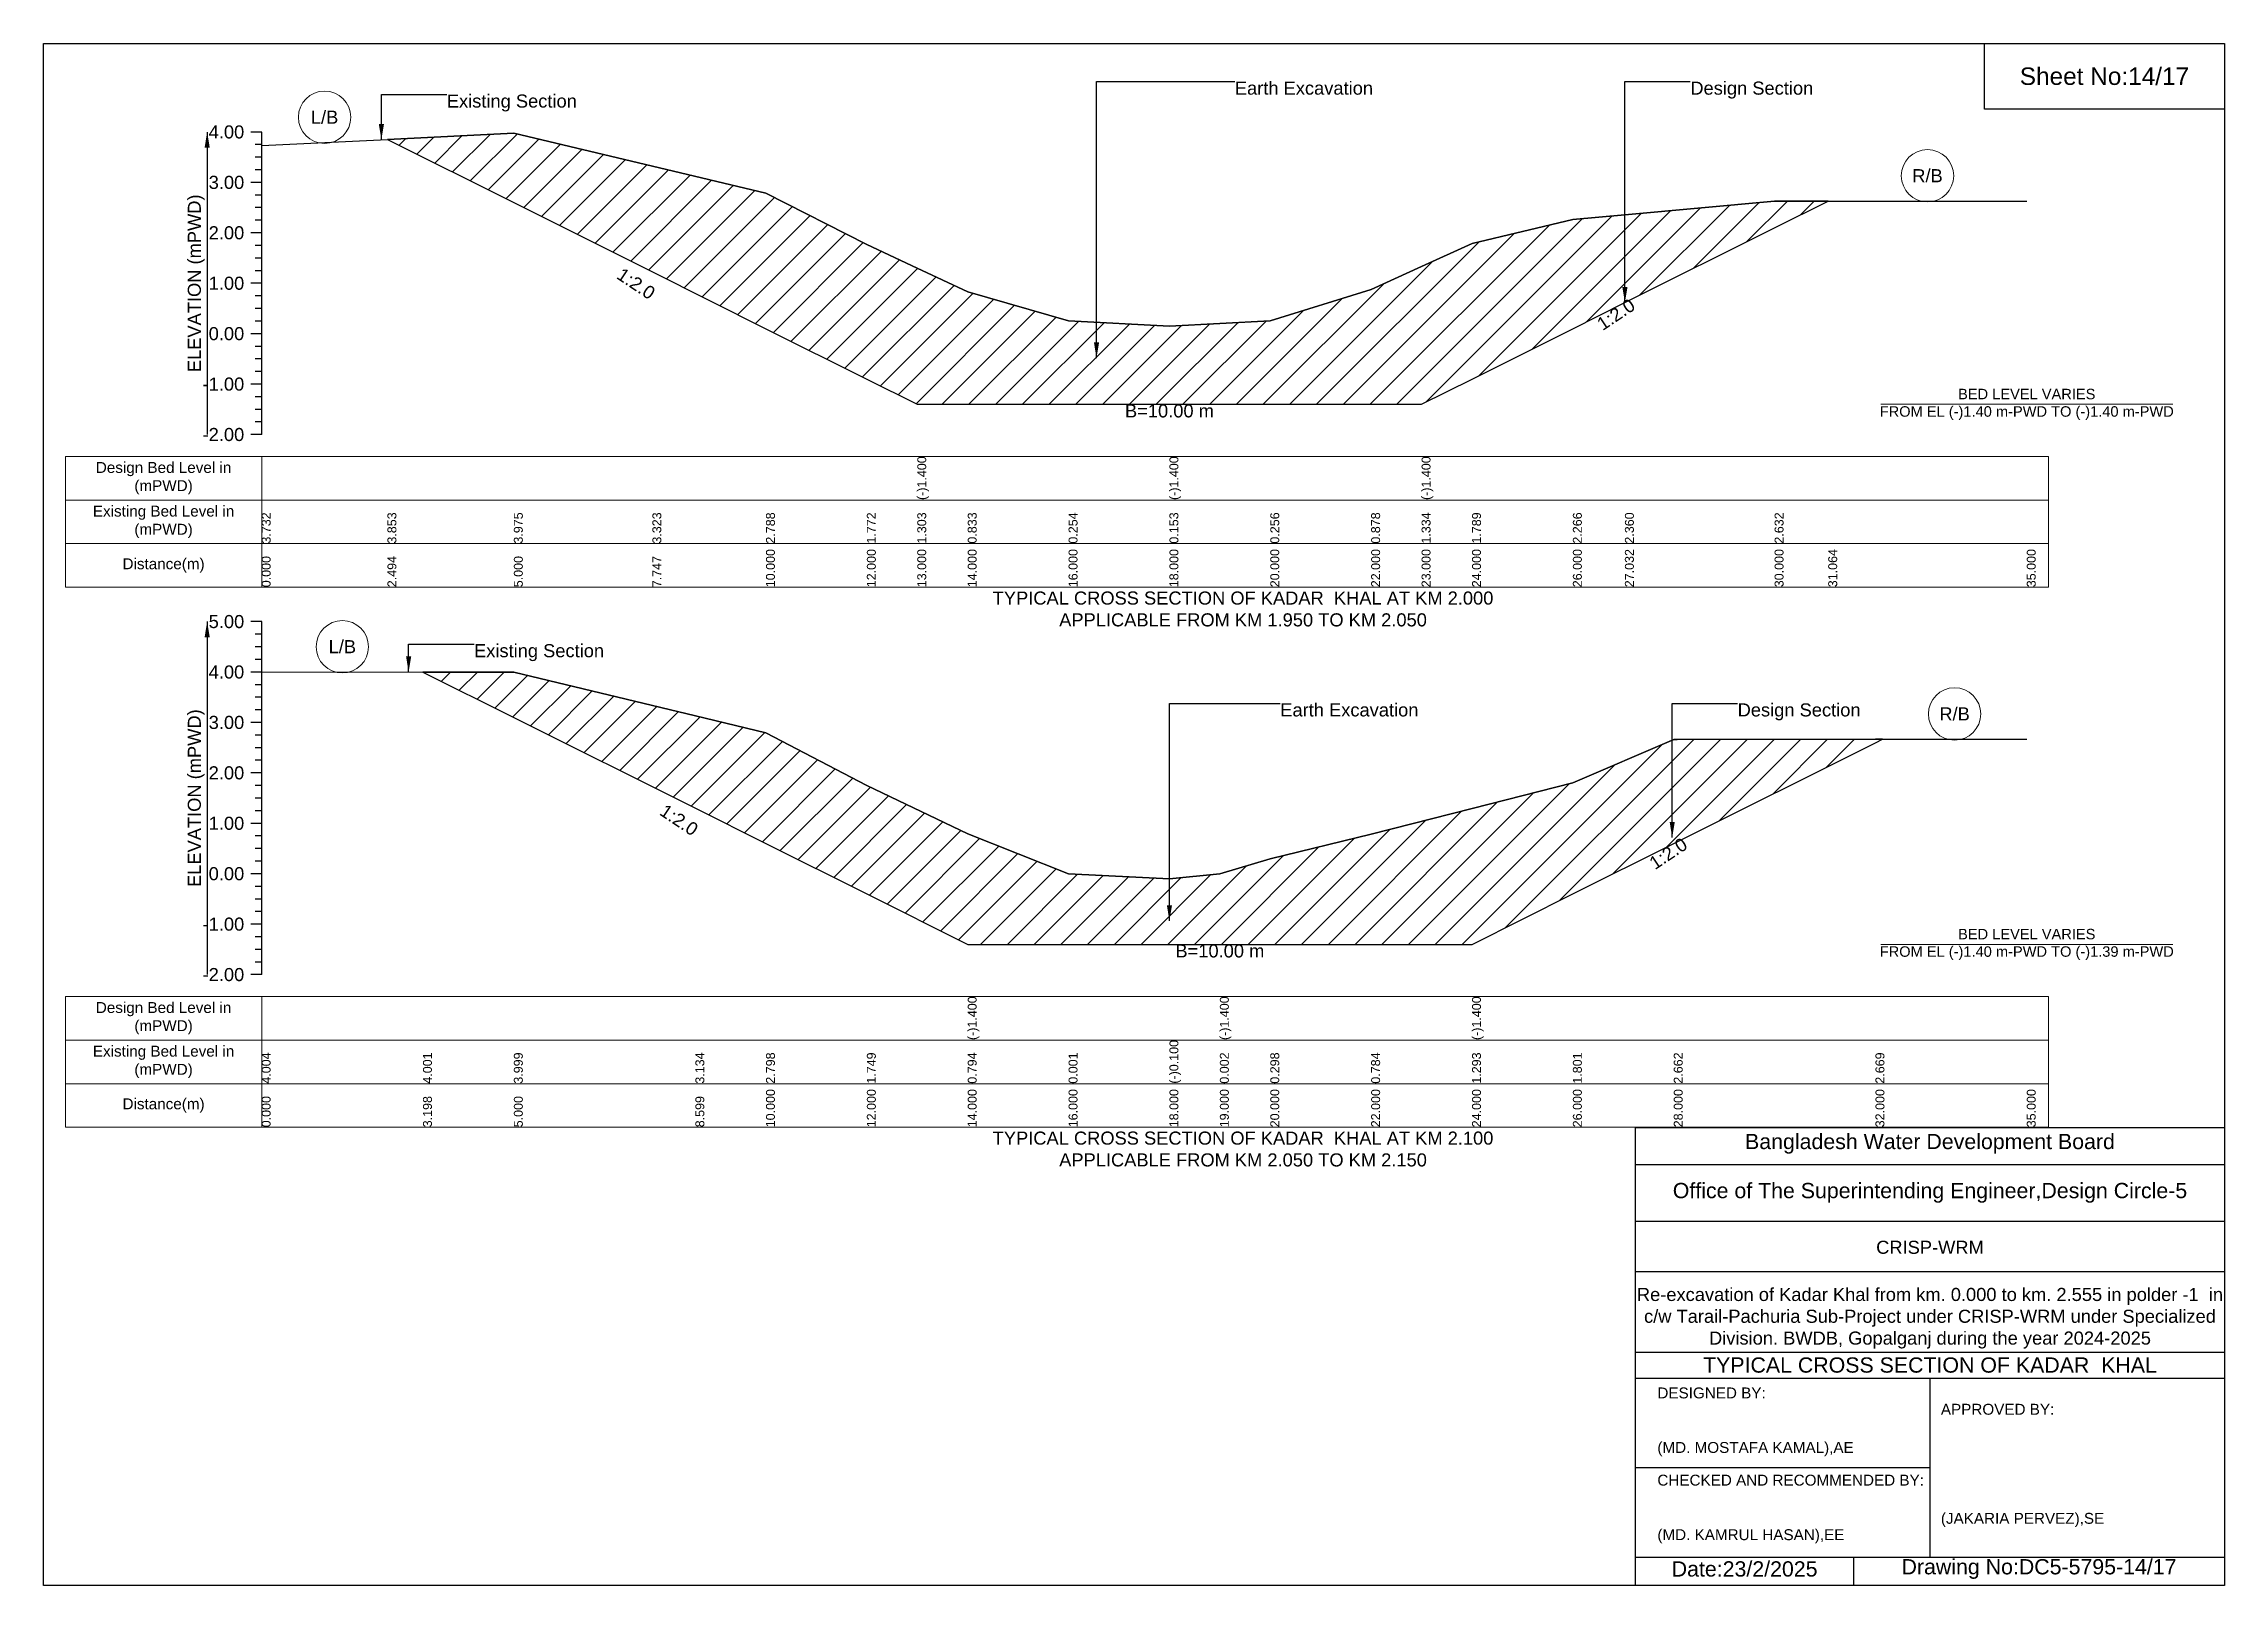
# Model space of a CAD drawing. Header units: inches. Extents: x 91000 to 278000, y -13885 to 0.
# Drawn here: x 230000 to 238000, y -5656 to 0 of the extents above; entities that cross this region are included whole.
import ezdxf

# ---------------------------------------------------------------- set-up
doc = ezdxf.new("R2010")
doc.units = ezdxf.units.IN
doc.header["$LTSCALE"] = 7
doc.header["$MEASUREMENT"] = 0
for name, color, linetype, lineweight in [('Cross section Data Border', 7, 'Continuous', 9), ('Cross Section Labels', 7, 'Continuous', 9), ('Existing_Bed_Level for Xsection', 7, 'Continuous', 25)]:
    doc.layers.add(name, color=color, linetype=linetype, lineweight=lineweight)
doc.styles.get("Standard").update_dxf_attribs({"font": 'arial.ttf'})
doc.dimstyles.get("Standard").update_dxf_attribs({"dimtxt": 0.18, "dimasz": 0.18, "dimexe": 0.18, "dimexo": 0.0625, "dimgap": 0.09, "dimtad": 0, "dimtih": 1, "dimtoh": 1, "dimdec": 4, "dimzin": 0, "dimdsep": 46, "dimtxsty": 'Standard', "dimcen": 0.09, "dimadec": 0, "dimazin": 0, "dimtfac": 1, "dimtdec": 4, "dimtofl": 0, "dimtmove": 0, "dimatfit": 3, "dimfxl": 1, "dimtolj": 1, "dimtzin": 0, "dimarcsym": 0})

msp = doc.modelspace()

# ---------------------------------------------------------------- texts
at = {"attachment_point": 5}
for s, insert, char_height in [('Sheet No:14/17', (237560, -120), 64), ('Bangladesh Water Development Board', (236920, -4036), 56), ('Office of The Superintending Engineer,Design Circle-5', (236920, -4216), 56)]:
    msp.add_mtext(s, dxfattribs=dict(at, insert=insert, char_height=char_height))
for s, insert, char_height, width, attachment_point in [('CRISP-WRM', (236920, -4416), 48, 2240, 5), ('Re-excavation of Kadar Khal from km. 0.000 to km. 2.555 in polder -1  in c/w Tarail-Pachuria Sub-Project under CRISP-WRM under Specialized Division. BWDB, Gopalganj during the year 2024-2025', (236920, -4676), 48, 2160, 5), ('TYPICAL CROSS SECTION OF KADAR  KHAL', (236920, -4848), 56, 2240, 5), ('DESIGNED BY:^J^J^J(MD. MOSTAFA KAMAL),AE', (235920, -5056), 40, 1120, 4), ('APPROVED BY:^J^J^J^J^J^J(JAKARIA PERVEZ),SE', (236960, -5216), 40, 1120, 4), ('CHECKED AND RECOMMENDED BY:^J^J^J(MD. KAMRUL HASAN),EE', (235920, -5376), 40, 1120, 4), ('Date:23/2/2025', (236240, -5596), 56, 1120, 5), ('Drawing No:DC5-5795-14/17', (237320, -5596), 56, 1760, 5)]:
    msp.add_mtext(s, dxfattribs=dict(insert=insert, char_height=char_height, width=width, attachment_point=attachment_point))
at = {"layer": 'Cross section Data Border', "char_height": 40, "width": 640, "attachment_point": 5}
for s, insert in [('Design Bed Level in (mPWD)', (230440, -1594.3)), ('Existing Bed Level in (mPWD)', (230440, -1754.3)), ('Distance(m)', (230440, -1914.3)), ('Design Bed Level in (mPWD)', (230440, -3575.5)), ('Existing Bed Level in (mPWD)', (230440, -3735.5)), ('Distance(m)', (230440, -3895.5))]:
    msp.add_mtext(s, dxfattribs=dict(at, insert=insert))
at = {"layer": 'Cross Section Labels'}
for s, insert, char_height, attachment_point in [('Earth Excavation', (234370, -139.3), 48, 1), ('Design Section', (236040.9, -139.3), 48, 1), ('Existing Section', (231479.1, -186.7), 48, 1), ('L/B', (231030.7, -270.2), 48, 5), ('R/B', (236910.9, -484.9), 48, 5), ('BED LEVEL VARIES ^JFROM EL (-)1.40 m-PWD TO (-)1.40 m-PWD', (237275, -1323.3), 38.4, 5), ('B=10.00 m', (234130, -1323.3), 48, 2), ('TYPICAL CROSS SECTION OF KADAR  KHAL AT KM 2.000^JAPPLICABLE FROM KM 1.950 TO KM 2.050', (234400, -2074.3), 48, 5), ('L/B', (231095.9, -2212.6), 48, 5), ('Existing Section', (231579, -2203.1), 48, 1), ('Earth Excavation', (234536.6, -2420.3), 48, 1), ('Design Section', (236214.4, -2420.3), 48, 1), ('R/B', (237010.3, -2459.2), 48, 5), ('BED LEVEL VARIES ^JFROM EL (-)1.40 m-PWD TO (-)1.39 m-PWD', (237275, -3304.5), 38.4, 5), ('B=10.00 m', (234315, -3304.5), 48, 2), ('TYPICAL CROSS SECTION OF KADAR  KHAL AT KM 2.100^JAPPLICABLE FROM KM 2.050 TO KM 2.150', (234400, -4055.5), 48, 5)]:
    msp.add_mtext(s, dxfattribs=dict(at, insert=insert, char_height=char_height, attachment_point=attachment_point))
at = {"layer": 'Cross Section Labels', "char_height": 48, "attachment_point": 2}
for insert, rotation in [((232186.9, -860.5), 326.30993), ((235754.7, -973.5), 33.69007), ((232344.6, -2828.1), 326.30993), ((235946.5, -2951.2), 33.69007)]:
    msp.add_mtext('1:2.0', dxfattribs=dict(at, insert=insert, rotation=rotation))
at = {"layer": 'Existing_Bed_Level for Xsection', "char_height": 48, "attachment_point": 6}
for s, insert in [('4.00', (230736, -324.3)), ('3.00', (230736, -509.3)), ('2.00', (230736, -694.3)), ('1.00', (230736, -879.3)), ('0.00', (230736, -1064.3)), ('-1.00', (230736, -1249.3)), ('-2.00', (230736, -1434.3)), ('5.00', (230736, -2120.5)), ('4.00', (230736, -2305.5)), ('3.00', (230736, -2490.5)), ('2.00', (230736, -2675.5)), ('1.00', (230736, -2860.5)), ('0.00', (230736, -3045.5)), ('-1.00', (230736, -3230.5)), ('-2.00', (230736, -3415.5))]:
    msp.add_mtext(s, dxfattribs=dict(at, insert=insert))
at = {"layer": 'Existing_Bed_Level for Xsection', "rotation": 90}
for s, insert, char_height, attachment_point in [('ELEVATION (mPWD)', (230560, -879.3), 48, 5), ('(-)1.400', (233205, -1674.3), 32.8, 1), ('(-)1.400', (234130, -1674.3), 32.8, 1), ('(-)1.400', (235055, -1674.3), 32.8, 1), ('3.732', (230800, -1834.3), 32.8, 1), ('3.853', (231261.3, -1834.3), 32.8, 1), ('3.975', (231725, -1834.3), 32.8, 1), ('3.323', (232233.2, -1834.3), 32.8, 1), ('2.788', (232650, -1834.3), 32.8, 1), ('1.772', (233020, -1834.3), 32.8, 1), ('1.303', (233205, -1834.3), 32.8, 1), ('0.833', (233390, -1834.3), 32.8, 1), ('0.254', (233760, -1834.3), 32.8, 1), ('0.153', (234130, -1834.3), 32.8, 1), ('0.256', (234500, -1834.3), 32.8, 1), ('0.878', (234870, -1834.3), 32.8, 1), ('1.334', (235055, -1834.3), 32.8, 1), ('1.789', (235240, -1834.3), 32.8, 1), ('2.266', (235610, -1834.3), 32.8, 1), ('2.360', (235800.9, -1834.3), 32.8, 1), ('2.632', (236350, -1834.3), 32.8, 1), ('0.000', (230800, -1994.3), 32.8, 1), ('2.494', (231261.3, -1994.3), 32.8, 1), ('5.000', (231725, -1994.3), 32.8, 1), ('7.747', (232233.2, -1994.3), 32.8, 1), ('10.000', (232650, -1994.3), 32.8, 1), ('12.000', (233020, -1994.3), 32.8, 1), ('13.000', (233205, -1994.3), 32.8, 1), ('14.000', (233390, -1994.3), 32.8, 1), ('16.000', (233760, -1994.3), 32.8, 1), ('18.000', (234130, -1994.3), 32.8, 1), ('20.000', (234500, -1994.3), 32.8, 1), ('22.000', (234870, -1994.3), 32.8, 1), ('23.000', (235055, -1994.3), 32.8, 1), ('24.000', (235240, -1994.3), 32.8, 1), ('26.000', (235610, -1994.3), 32.8, 1), ('27.032', (235800.9, -1994.3), 32.8, 1), ('30.000', (236350, -1994.3), 32.8, 1), ('31.064', (236546.8, -1994.3), 32.8, 1), ('35.000', (237275, -1994.3), 32.8, 1), ('ELEVATION (mPWD)', (230560, -2768), 48, 5), ('(-)1.400', (233390, -3655.5), 32.8, 1), ('(-)1.400', (234315, -3655.5), 32.8, 1), ('(-)1.400', (235240, -3655.5), 32.8, 1), ('(-)0.100', (234130, -3815.5), 32.8, 1), ('4.004', (230800, -3815.5), 32.8, 1), ('4.001', (231391.7, -3815.5), 32.8, 1), ('3.999', (231725, -3815.5), 32.8, 1), ('3.134', (232390.9, -3815.5), 32.8, 1), ('2.798', (232650, -3815.5), 32.8, 1), ('1.749', (233020, -3815.5), 32.8, 1), ('0.794', (233390, -3815.5), 32.8, 1), ('0.001', (233760, -3815.5), 32.8, 1), ('0.002', (234315, -3815.5), 32.8, 1), ('0.298', (234500, -3815.5), 32.8, 1), ('0.784', (234870, -3815.5), 32.8, 1), ('1.293', (235240, -3815.5), 32.8, 1), ('1.801', (235610, -3815.5), 32.8, 1), ('2.662', (235980, -3815.5), 32.8, 1), ('2.669', (236720, -3815.5), 32.8, 1), ('10.000', (232650, -3975.5), 32.8, 1), ('12.000', (233020, -3975.5), 32.8, 1), ('14.000', (233390, -3975.5), 32.8, 1), ('16.000', (233760, -3975.5), 32.8, 1), ('18.000', (234130, -3975.5), 32.8, 1), ('19.000', (234315, -3975.5), 32.8, 1), ('20.000', (234500, -3975.5), 32.8, 1), ('22.000', (234870, -3975.5), 32.8, 1), ('24.000', (235240, -3975.5), 32.8, 1), ('26.000', (235610, -3975.5), 32.8, 1), ('28.000', (235980, -3975.5), 32.8, 1), ('32.000', (236720, -3975.5), 32.8, 1), ('35.000', (237275, -3975.5), 32.8, 1), ('0.000', (230800, -3975.5), 32.8, 1), ('3.198', (231391.7, -3975.5), 32.8, 1), ('5.000', (231725, -3975.5), 32.8, 1), ('8.599', (232390.9, -3975.5), 32.8, 1)]:
    msp.add_mtext(s, dxfattribs=dict(at, insert=insert, char_height=char_height, attachment_point=attachment_point))

# ---------------------------------------------------------------- hatches: boundary and pattern name
at = {"layer": 'Existing_Bed_Level for Xsection'}
h = msp.add_hatch(dxfattribs=at)
h.set_pattern_fill('ANSI31', color=256, scale=555, style=0)
h.set_pattern_definition([(45, (0, 160), (-49.055533, 49.055533), [])])
h.paths.add_polyline_path([(231261.3, -351.5), (231725, -583.3), (232233.2, -837.4), (232650, -1045.8), (233020, -1230.8), (233205, -1323.3), (233390, -1323.3), (233760, -1323.3), (234130, -1323.3), (234500, -1323.3), (234870, -1323.3), (235055, -1323.3), (235240, -1230.8), (235610, -1045.8), (235800.9, -950.3), (236350, -675.8), (236546.8, -577.4), (236350, -577.4), (235800.9, -627.6), (235610, -645.1), (235240, -733.3), (235055, -817.6), (234870, -901.9), (234500, -1016.9), (234130, -1036), (233760, -1017.3), (233390, -910.2), (233205, -823.3), (233020, -736.5), (232650, -548.5), (232233.2, -449.6), (231725, -328.9)])
h = msp.add_hatch(dxfattribs=at)
h.set_pattern_fill('ANSI31', color=256, scale=555, style=0)
h.paths.add_polyline_path([(231391.7, -2305.4), (231725, -2472), (232390.9, -2804.9), (232650, -2934.5), (233020, -3119.5), (233390, -3304.5), (233760, -3304.5), (234130, -3304.5), (234315, -3304.5), (234500, -3304.5), (234870, -3304.5), (235240, -3304.5), (235610, -3119.5), (235980, -2934.5), (235992.8, -2928.1), (236720, -2564.5), (236745.5, -2551.7), (236720, -2551.7), (235992.8, -2553), (235980, -2553), (235610, -2712.3), (235240, -2806.4), (234870, -2900.5), (234500, -2990.4), (234315, -3045.1), (234130, -3064), (233760, -3045.3), (233390, -2898.6), (233020, -2721.9), (232650, -2527.9), (232390.9, -2465.6), (231725, -2305.7)])

# ---------------------------------------------------------------- linework, layer by layer
for points in [[(230000, 0), (238000, 0), (238000, -5656), (230000, -5656)], [(237120, 0), (238000, 0), (238000, -240), (237120, -240)]]:
    msp.add_lwpolyline(points, close=True)
for points in [[(235840, -5656), (235840, -3976), (238000, -3976)], [(235840, -4112), (238000, -4112)], [(235840, -4320), (238000, -4320)], [(235840, -4504), (238000, -4504)], [(235840, -4800), (238000, -4800)], [(235840, -4896), (238000, -4896)], [(236920, -4896), (236920, -5552)], [(235840, -5224), (236920, -5224)], [(235840, -5552), (238000, -5552)], [(236640, -5552), (236640, -5656)]]:
    msp.add_lwpolyline(points)
at = {"layer": 'Cross section Data Border'}
for points in [[(230080, -1514.3), (237355, -1514.3), (237355, -1994.3), (230080, -1994.3)], [(230080, -3495.5), (237355, -3495.5), (237355, -3975.5), (230080, -3975.5)]]:
    msp.add_lwpolyline(points, close=True, dxfattribs=at)
for points in [[(230800, -1514.3), (230800, -1994.3)], [(230080, -1674.3), (237355, -1674.3)], [(230080, -1834.3), (237355, -1834.3)], [(230800, -3495.5), (230800, -3975.5)], [(230080, -3655.5), (237355, -3655.5)], [(230080, -3815.5), (237355, -3815.5)]]:
    msp.add_lwpolyline(points, dxfattribs=at)
at = {"layer": 'Cross Section Labels'}
for points in [[(236739.2, -1323.3), (237810.8, -1323.3)], [(236739.2, -3304.5), (237810.8, -3304.5)]]:
    msp.add_lwpolyline(points, dxfattribs=at)
for centre in [(231030.7, -270.2), (236910.9, -484.9), (231095.9, -2212.6), (237010.3, -2459.2)]:
    msp.add_circle(centre, 96, dxfattribs=at)
at = {"layer": 'Existing_Bed_Level for Xsection'}
for points in [[(230800, -324.3), (230760, -324.3)], [(230800, -370.6), (230776, -370.6)], [(230800, -1434.3), (230800, -1249.3), (230800, -1064.3), (230800, -879.3), (230800, -694.3), (230800, -509.3), (230800, -324.3)], [(230800, -373.9), (231261.3, -351.5), (231725, -328.9), (232233.2, -449.6), (232650, -548.5), (233020, -736.5), (233205, -823.3), (233205, -823.3), (233390, -910.2), (233760, -1017.3), (234130, -1036), (234130, -1036), (234500, -1016.9), (234870, -901.9), (235055, -817.6), (235055, -817.6), (235240, -733.3), (235610, -645.1), (235800.9, -627.6), (236350, -577.4), (236546.8, -577.4), (237275, -577.4)], [(230800, -416.8), (230776, -416.8)], [(230800, -463.1), (230776, -463.1)], [(230800, -509.3), (230760, -509.3)], [(230800, -555.6), (230776, -555.6)], [(230800, -601.8), (230776, -601.8)], [(230800, -694.3), (230760, -694.3)], [(230800, -648.1), (230776, -648.1)], [(230800, -740.6), (230776, -740.6)], [(230800, -786.8), (230776, -786.8)], [(230800, -879.3), (230760, -879.3)], [(230800, -833.1), (230776, -833.1)], [(230800, -925.6), (230776, -925.6)], [(230800, -971.8), (230776, -971.8)], [(230800, -1018.1), (230776, -1018.1)], [(230800, -1064.3), (230760, -1064.3)], [(230800, -1110.6), (230776, -1110.6)], [(230800, -1156.8), (230776, -1156.8)], [(230800, -1249.3), (230760, -1249.3)], [(230800, -1203.1), (230776, -1203.1)], [(230800, -1295.6), (230776, -1295.6)], [(230800, -1341.8), (230776, -1341.8)], [(230800, -1434.3), (230760, -1434.3)], [(230800, -1388.1), (230776, -1388.1)], [(230800, -2120.5), (230760, -2120.5)], [(230800, -3415.5), (230800, -3230.5), (230800, -3045.5), (230800, -2860.5), (230800, -2675.5), (230800, -2490.5), (230800, -2305.5), (230800, -2120.5)], [(230800, -2166.8), (230776, -2166.8)], [(230800, -2213), (230776, -2213)], [(230800, -2305.5), (230760, -2305.5)], [(230800, -2259.2), (230776, -2259.2)], [(230800, -2304.8), (231391.7, -2305.4), (231725, -2305.7), (232390.9, -2465.6), (232650, -2527.9), (233020, -2721.9), (233390, -2898.6), (233390, -2898.6), (233760, -3045.3), (234130, -3064), (234315, -3045.1), (234315, -3045.1), (234500, -2990.4), (234870, -2900.5), (235240, -2806.4), (235240, -2806.4), (235610, -2712.3), (235980, -2553), (235992.8, -2553), (236720, -2551.7), (236745.5, -2551.7), (237275, -2551.7)], [(230800, -2351.8), (230776, -2351.8)], [(230800, -2398), (230776, -2398)], [(230800, -2444.2), (230776, -2444.2)], [(230800, -2490.5), (230760, -2490.5)], [(230800, -2536.8), (230776, -2536.8)], [(230800, -2583), (230776, -2583)], [(230800, -2629.2), (230776, -2629.2)], [(230800, -2675.5), (230760, -2675.5)], [(230800, -2721.8), (230776, -2721.8)], [(230800, -2768), (230776, -2768)], [(230800, -2860.5), (230760, -2860.5)], [(230800, -2814.2), (230776, -2814.2)], [(230800, -2906.8), (230776, -2906.8)], [(230800, -2953), (230776, -2953)], [(230800, -2999.2), (230776, -2999.2)], [(230800, -3045.5), (230760, -3045.5)], [(230800, -3091.8), (230776, -3091.8)], [(230800, -3138), (230776, -3138)], [(230800, -3184.2), (230776, -3184.2)], [(230800, -3230.5), (230760, -3230.5)], [(230800, -3276.8), (230776, -3276.8)], [(230800, -3323), (230776, -3323)], [(230800, -3415.5), (230760, -3415.5)], [(230800, -3369.2), (230776, -3369.2)]]:
    msp.add_lwpolyline(points, dxfattribs=at)
for points in [[(231261.3, -351.5), (231725, -583.3), (232233.2, -837.4), (232650, -1045.8), (233020, -1230.8), (233205, -1323.3), (233205, -1323.3), (233390, -1323.3), (233760, -1323.3), (234130, -1323.3), (234130, -1323.3), (234500, -1323.3), (234870, -1323.3), (235055, -1323.3), (235055, -1323.3), (235240, -1230.8), (235610, -1045.8), (235800.9, -950.3), (236350, -675.8), (236546.8, -577.4), (236546.8, -577.4), (236546.8, -577.4), (236350, -577.4), (235800.9, -627.6), (235610, -645.1), (235240, -733.3), (235055, -817.6), (235055, -817.6), (234870, -901.9), (234500, -1016.9), (234130, -1036), (234130, -1036), (233760, -1017.3), (233390, -910.2), (233205, -823.3), (233205, -823.3), (233020, -736.5), (232650, -548.5), (232233.2, -449.6), (231725, -328.9)], [(231391.7, -2305.4), (231725, -2472), (232390.9, -2804.9), (232650, -2934.5), (233020, -3119.5), (233390, -3304.5), (233390, -3304.5), (233760, -3304.5), (234130, -3304.5), (234315, -3304.5), (234315, -3304.5), (234500, -3304.5), (234870, -3304.5), (235240, -3304.5), (235240, -3304.5), (235610, -3119.5), (235980, -2934.5), (235992.8, -2928.1), (236720, -2564.5), (236745.5, -2551.7), (236720, -2551.7), (235992.8, -2553), (235980, -2553), (235610, -2712.3), (235240, -2806.4), (235240, -2806.4), (234870, -2900.5), (234500, -2990.4), (234315, -3045.1), (234315, -3045.1), (234130, -3064), (233760, -3045.3), (233390, -2898.6), (233390, -2898.6), (233020, -2721.9), (232650, -2527.9), (232390.9, -2465.6), (231725, -2305.7)]]:
    msp.add_lwpolyline(points, close=True, dxfattribs=at)

msp.set_redraw_order([(e.dxf.handle, doc.entitydb.next_handle()) for e in msp.query("TEXT MTEXT ATTDEF DIMENSION ARC_DIMENSION")])  # texts and dimensions are drawn at this point

# ---------------------------------------------------------------- leaders
at = {"layer": 'Cross Section Labels', "annotation_type": 0, "has_hookline": 1, "hookline_direction": 0}
for points, text_width in [([(233862.5, -1153.7), (233862.5, -139.3), (234369.9, -139.3)], 497), ([(235800.9, -950.3), (235800.9, -139.3), (236040.8, -139.3)], 441.2), ([(231239.1, -352.5), (231239.1, -186.7), (231479, -186.7)], 467.2), ([(231339, -2305.3), (231339, -2203.1), (231578.9, -2203.1)], 467.2), ([(234130, -3218.4), (234130, -2420.3), (234536.6, -2420.3)], 497), ([(235974.4, -2912.8), (235974.4, -2420.3), (236214.3, -2420.3)], 441.2)]:
    msp.add_leader(points, dimstyle='Standard', override={"dimasz": 57.6}, dxfattribs=dict(at, text_width=text_width))
at = {"layer": 'Existing_Bed_Level for Xsection'}
for points in [[(230600, -324.3), (230600, -1434.3)], [(230600, -2120.5), (230600, -3415.5)]]:
    msp.add_leader(points, dimstyle='Standard', override={"dimasz": 57.6}, dxfattribs=at)

doc.saveas('drawing.dxf')
